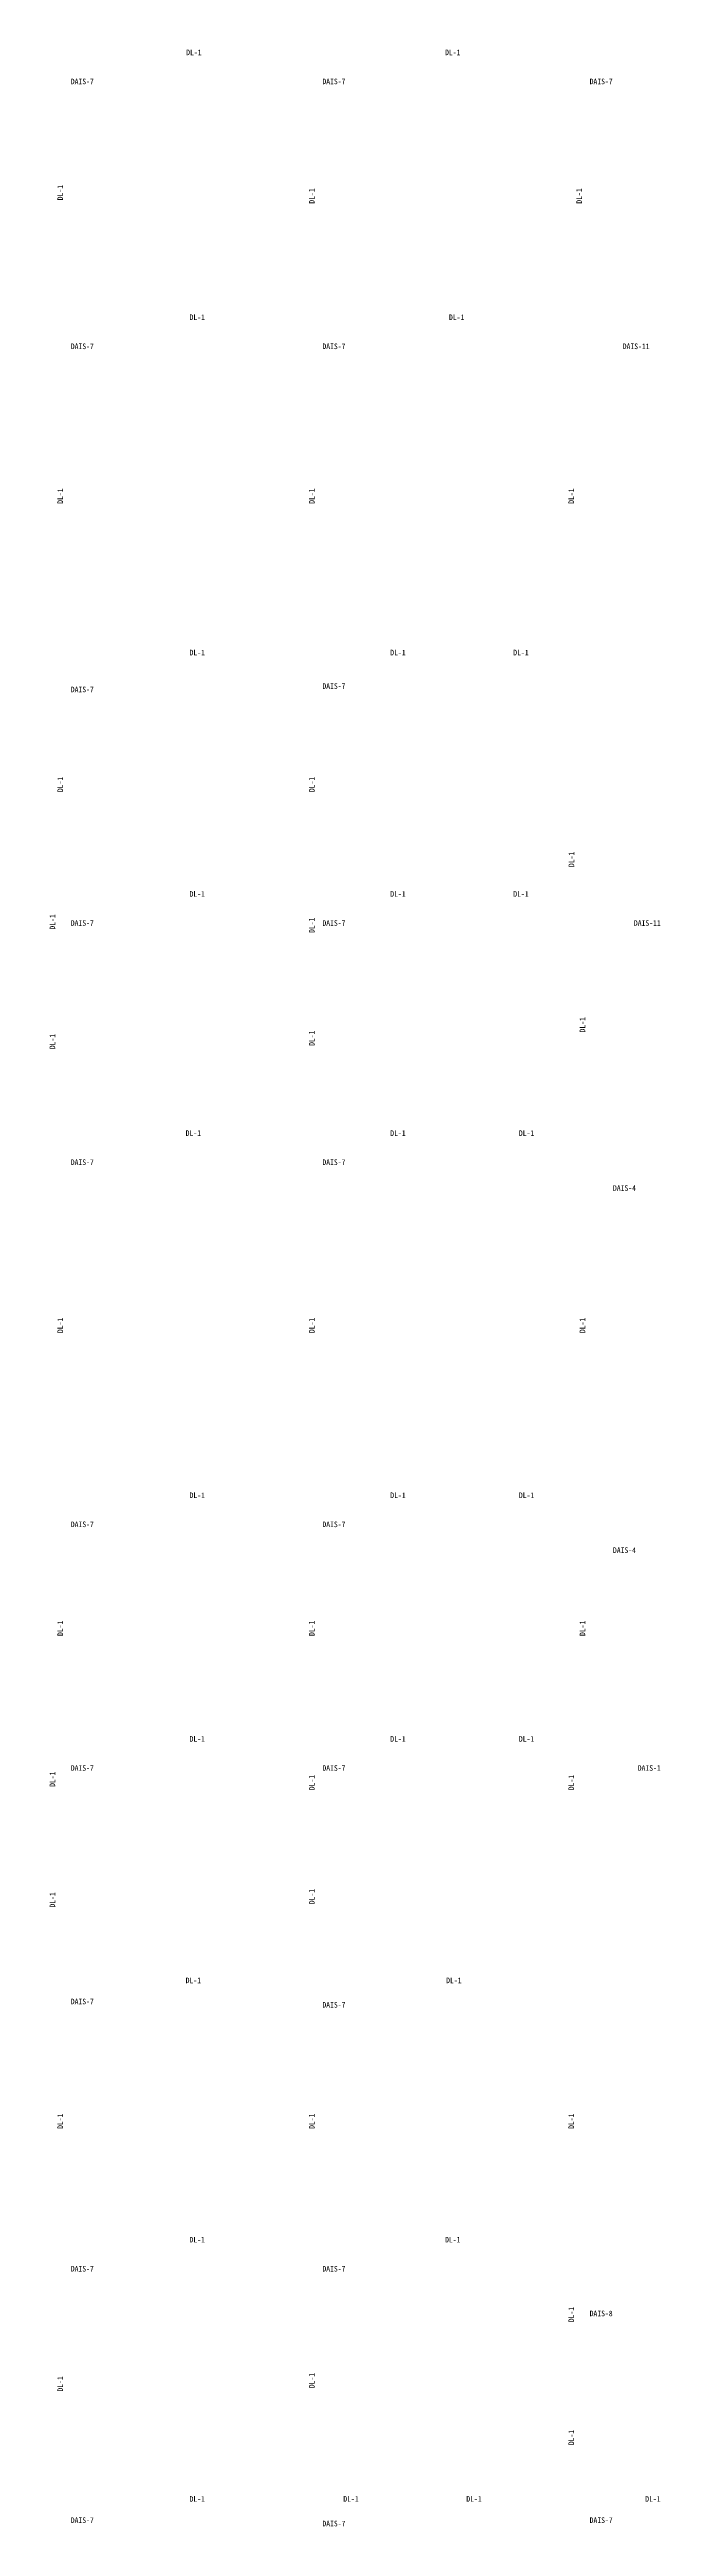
# Model space of a CAD drawing. Header units: millimetres. Extents: x -8252 to 341964, y -299084 to 206355.
# Drawn here: x 146619 to 160276, y 150952 to 206355 of the extents above; entities that cross this region are included whole.
import ezdxf
from ezdxf.enums import TextEntityAlignment as Align

# ---------------------------------------------------------------- set-up
doc = ezdxf.new("R2010")
doc.units = ezdxf.units.MM
doc.header["$LTSCALE"] = 500
doc.layers.add('s117', color=4, linetype='Continuous', lineweight=25)
doc.layers.add('s121', color=2, linetype='Continuous', lineweight=35)
doc.styles.add('宋体', font='')
doc.styles.get('宋体').set_extended_font_data('宋体')

msp = doc.modelspace()

# ---------------------------------------------------------------- texts
at = {"layer": 's117', "style": '宋体', "width": 0.833333}
for p in [(149845.588, 206191.473), (155633.088, 206191.473), (149920.588, 200266.473), (155720.588, 200266.473), (149920.588, 192766.473), (154408.088, 192766.473), (157158.088, 192766.473), (149920.588, 187366.473), (154408.088, 187366.473), (157158.276, 187366.473), (149833.088, 182016.473), (154408.088, 182016.473), (157283.088, 182016.473), (149920.588, 173916.473), (154408.088, 173916.473), (157283.088, 173916.473), (149920.588, 168466.473), (154408.088, 168466.473), (157283.088, 168466.473), (149833.088, 163066.473), (155658.059, 163066.473), (149920.588, 157266.473), (155633.088, 157266.473), (149920.588, 151466.473), (153358.088, 151466.473), (156108.088, 151466.473), (160108.088, 151466.473)]:
    msp.add_text('DL-1', height=126, dxfattribs=at).set_placement(p, align=Align.BOTTOM_CENTER)
for p in [(146958.038, 203153.923), (152583.038, 203078.923), (158558.038, 203078.923), (146958.038, 196366.423), (152583.038, 196366.423), (158383.038, 196366.423), (146958.038, 189916.423), (152583.038, 189916.423), (158385.609, 188240.138), (146783.038, 186841.423), (152583.038, 186766.423), (158633.038, 184541.423), (146783.038, 184166.423), (152583.038, 184241.423), (146958.038, 177816.423), (152583.038, 177816.423), (158633.038, 177816.423), (146958.038, 171041.423), (152583.038, 171041.423), (158633.038, 171041.423), (146783.038, 167666.423), (152583.038, 167591.423), (158383.038, 167591.423), (146783.038, 164966.423), (152583.038, 165041.423), (146958.038, 160016.423), (152583.038, 160016.423), (158383.038, 160016.423), (158383.038, 155691.423), (146958.038, 154141.423), (152583.038, 154216.423), (158383.038, 152941.423)]:
    msp.add_text('DL-1', height=126, rotation=89.9999985, dxfattribs=at).set_placement(p, align=Align.BOTTOM_CENTER)
at = {"layer": 's121', "style": '宋体', "width": 0.833333}
for s, p in [('DAIS-7', (147608.088, 205541.473)), ('DAIS-7', (153233.088, 205541.473)), ('DAIS-7', (159208.088, 205541.473)), ('DAIS-7', (147608.088, 199616.473)), ('DAIS-7', (153233.088, 199616.473)), ('DAIS-11', (160033.088, 199616.473)), ('DAIS-7', (147608.088, 191941.473)), ('DAIS-7', (153233.088, 192016.473)), ('DAIS-7', (147608.088, 186716.473)), ('DAIS-7', (153233.088, 186716.473)), ('DAIS-11', (160283.088, 186716.473)), ('DAIS-7', (147608.088, 181366.473)), ('DAIS-7', (153233.088, 181366.473)), ('DAIS-4', (159729.499, 180789.122)), ('DAIS-7', (147608.088, 173266.473)), ('DAIS-7', (153233.088, 173266.473)), ('DAIS-4', (159729.499, 172689.122)), ('DAIS-7', (147608.088, 167816.473)), ('DAIS-7', (153233.088, 167816.473)), ('DAIS-1', (160283.088, 167816.473)), ('DAIS-7', (147608.088, 162594.473)), ('DAIS-7', (153233.088, 162519.473)), ('DAIS-7', (147608.088, 156616.473)), ('DAIS-7', (153233.088, 156616.473)), ('DAIS-8', (159208.088, 155616.473)), ('DAIS-7', (147608.088, 150991.473)), ('DAIS-7', (153233.088, 150916.473)), ('DAIS-7', (159208.088, 150991.473))]:
    msp.add_text(s, height=126, dxfattribs=at).set_placement(p, align=Align.BOTTOM_RIGHT)

doc.saveas('drawing.dxf')
